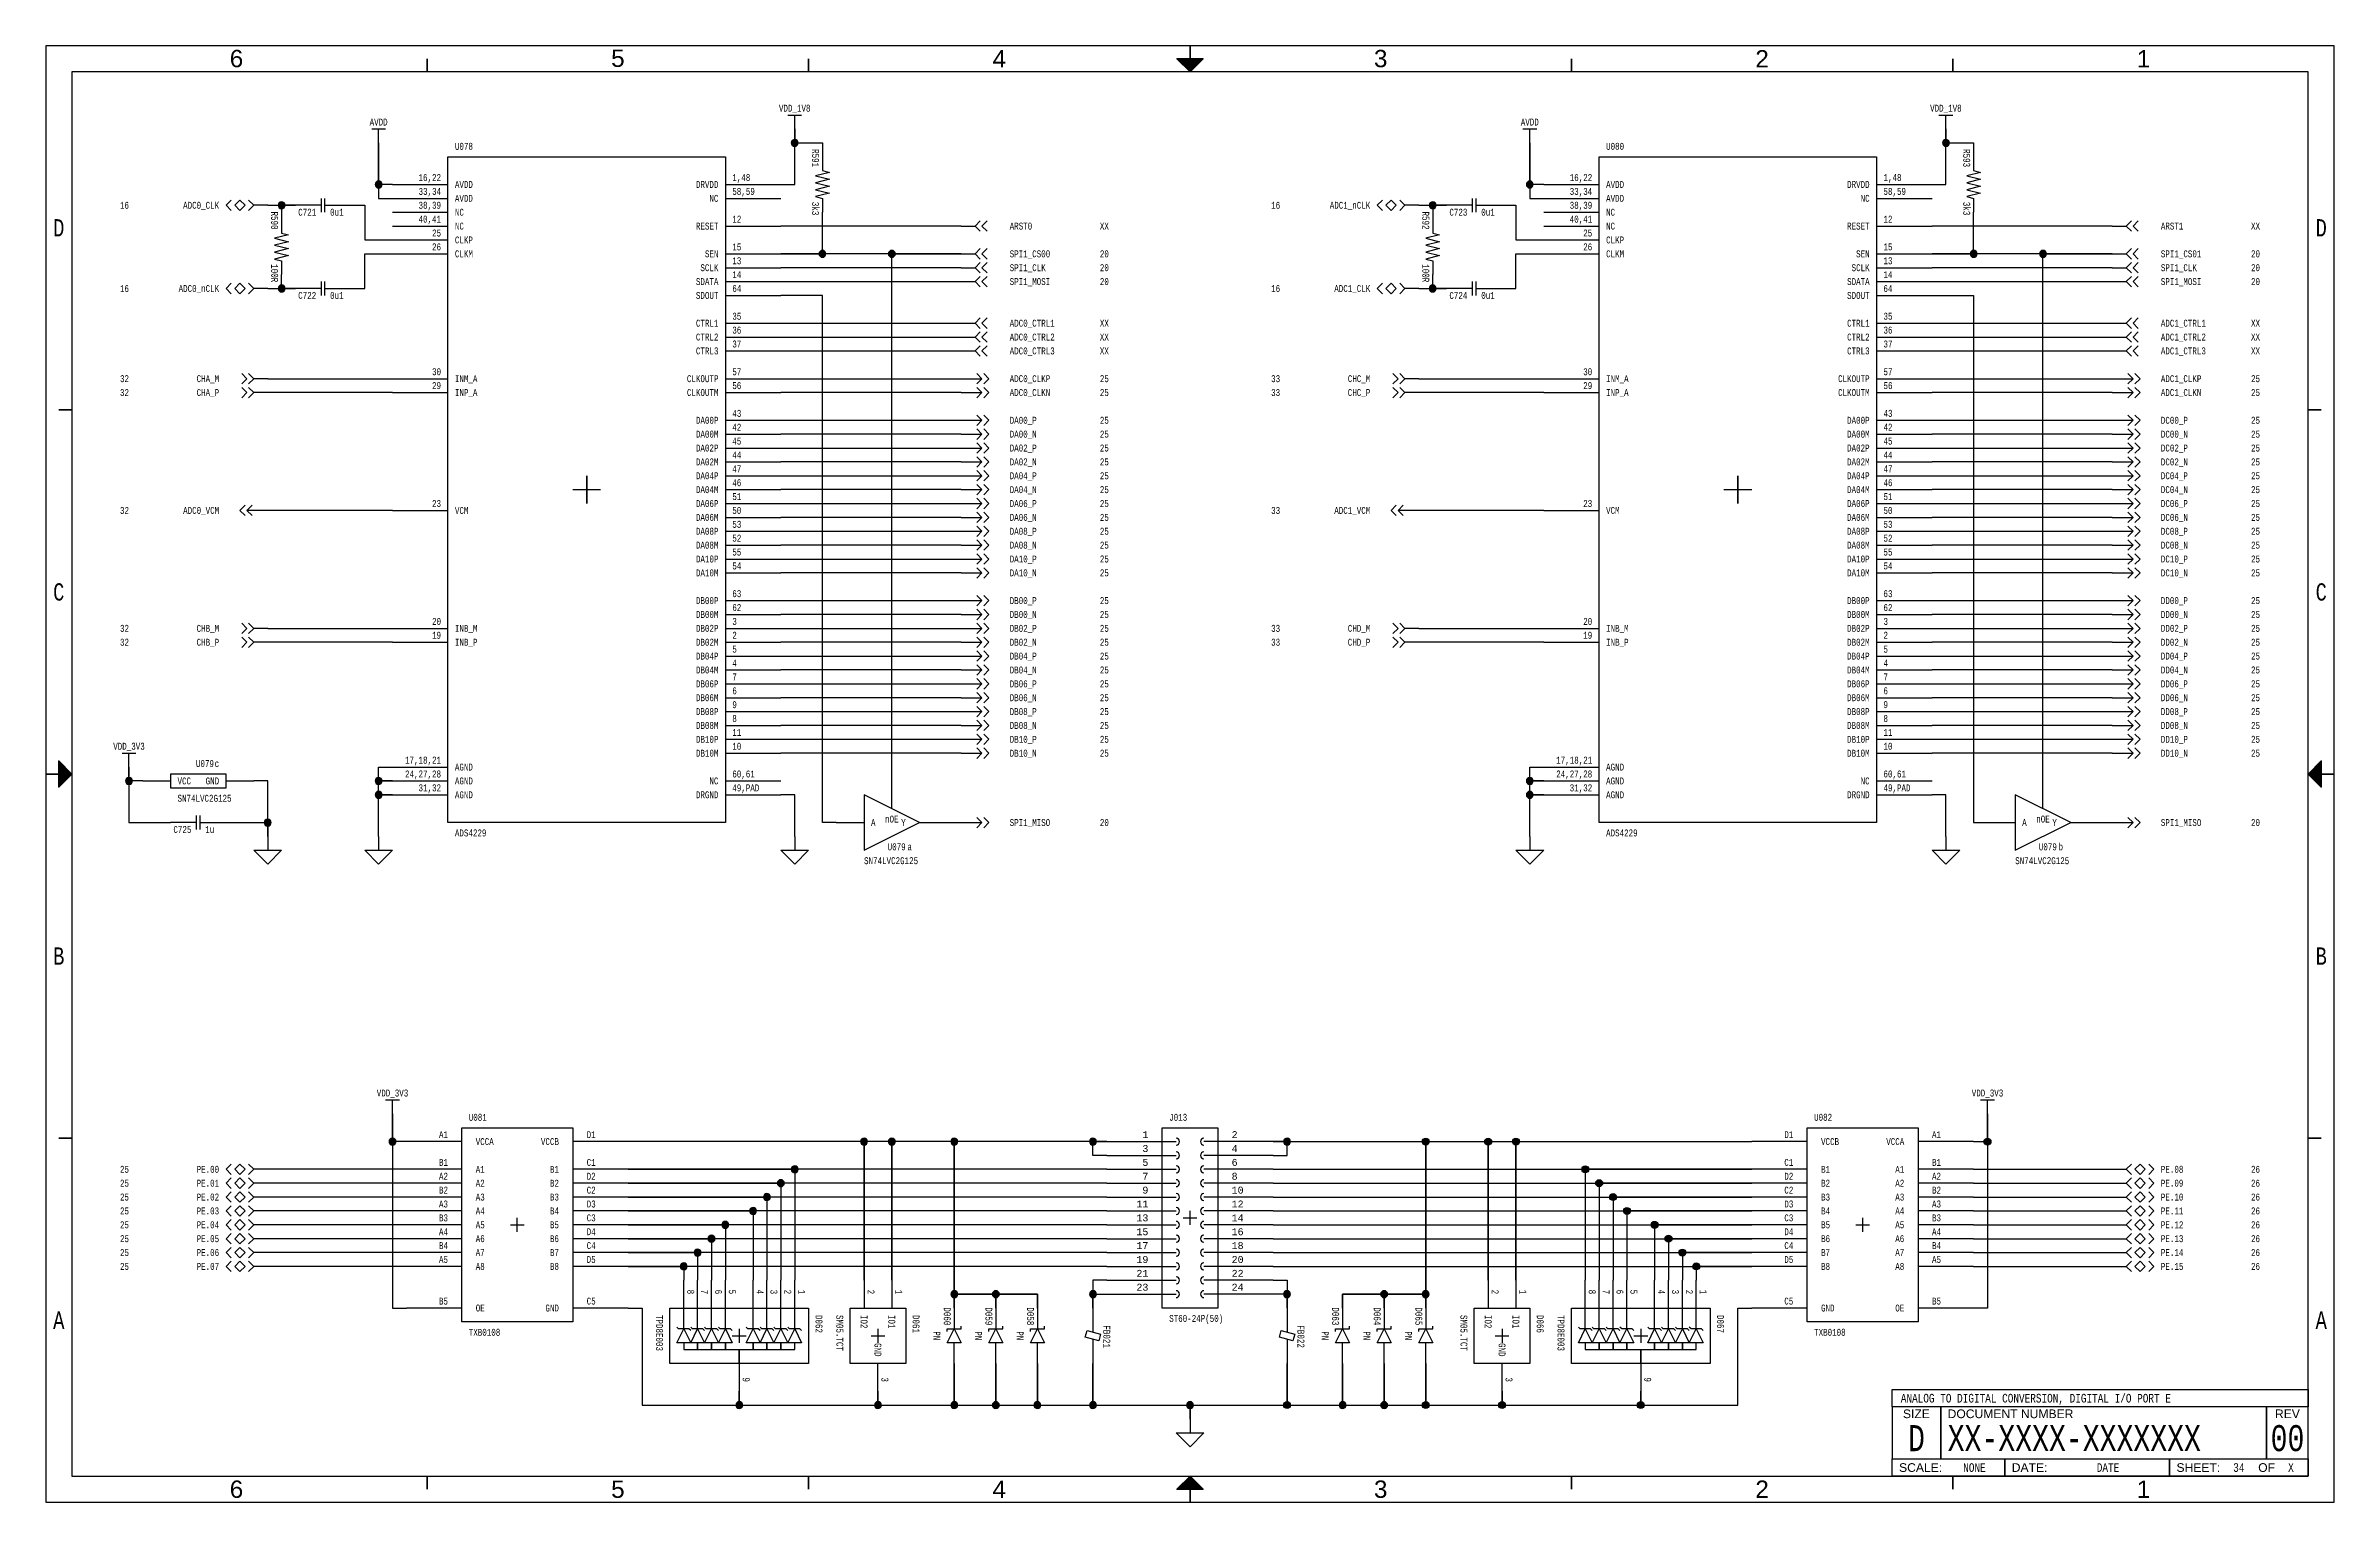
# Paper-space layout '34' of a CAD drawing. Header units: inches. Extents: x 0.2 to 16.8, y 0.2 to 10.8.
import ezdxf
from ezdxf.enums import TextEntityAlignment as Align

# ---------------------------------------------------------------- set-up
doc = ezdxf.new("R2010")
doc.units = ezdxf.units.IN
doc.header["$MEASUREMENT"] = 0
for name, color, linetype in [('BORDER', 13, 'Continuous'), ('COMPONENT', 14, 'Continuous'), ('SIGNAL', 84, 'Continuous'), ('TEXT', 252, 'Continuous')]:
    doc.layers.add(name, color=color, linetype=linetype)
doc.styles.add('Monotxt', font='monotxt.shx')
doc.styles.add('Monotxt_75', font='monotxt.shx', dxfattribs={"width": 0.75})
doc.styles.get("Standard").update_dxf_attribs({"font": 'arial.ttf'})

psp = doc.layouts.new('34')

# ---------------------------------------------------------------- texts
at = {"layer": 'TEXT', "style": 'Monotxt_75', "width": 0.75}
for s, p in [('VDD_1V8', (5.65, 10.275)), ('VDD_1V8', (13.95, 10.275)), ('AVDD', (2.65, 10.175)), ('AVDD', (10.95, 10.175)), ('VDD_3V3', (0.85, 5.675)), ('VDD_3V3', (2.75, 3.175)), ('VDD_3V3', (14.25, 3.175))]:
    psp.add_text(s, height=0.05, dxfattribs=at).set_placement(p, align=Align.CENTER)
for s, p in [('16', (0.85, 9.6)), ('ADC0_CLK', (1.5, 9.6)), ('16', (9.15, 9.6)), ('ADC1_nCLK', (9.8, 9.6)), ('16', (0.85, 9)), ('ADC0_nCLK', (1.5, 9)), ('16', (9.15, 9)), ('ADC1_CLK', (9.8, 9)), ('32', (0.85, 8.35)), ('32', (0.85, 8.25)), ('CHA_M', (1.5, 8.35)), ('CHA_P', (1.5, 8.25)), ('33', (9.15, 8.35)), ('33', (9.15, 8.25)), ('CHC_M', (9.8, 8.35)), ('CHC_P', (9.8, 8.25)), ('32', (0.85, 7.4)), ('ADC0_VCM', (1.5, 7.4)), ('33', (9.15, 7.4)), ('ADC1_VCM', (9.8, 7.4)), ('32', (0.85, 6.55)), ('32', (0.85, 6.45)), ('CHB_M', (1.5, 6.55)), ('CHB_P', (1.5, 6.45)), ('33', (9.15, 6.55)), ('33', (9.15, 6.45)), ('CHD_M', (9.8, 6.55)), ('CHD_P', (9.8, 6.45)), ('25', (0.85, 2.65)), ('PE.00', (1.5, 2.65)), ('25', (0.85, 2.55)), ('25', (0.85, 2.45)), ('PE.01', (1.5, 2.55)), ('PE.02', (1.5, 2.45)), ('25', (0.85, 2.35)), ('PE.03', (1.5, 2.35)), ('25', (0.85, 2.25)), ('25', (0.85, 2.15)), ('PE.04', (1.5, 2.25)), ('PE.05', (1.5, 2.15)), ('25', (0.85, 2.05)), ('PE.06', (1.5, 2.05)), ('25', (0.85, 1.95)), ('PE.07', (1.5, 1.95))]:
    psp.add_text(s, height=0.05, dxfattribs=at).set_placement(p, align=Align.MIDDLE_RIGHT)
for s, p in [('ARST0', (7.2, 9.45)), ('XX', (7.85, 9.45)), ('ARST1', (15.5, 9.45)), ('XX', (16.15, 9.45)), ('SPI1_CS00', (7.2, 9.25)), ('20', (7.85, 9.25)), ('SPI1_CS01', (15.5, 9.25)), ('20', (16.15, 9.25)), ('SPI1_CLK', (7.2, 9.15)), ('SPI1_MOSI', (7.2, 9.05)), ('20', (7.85, 9.15)), ('20', (7.85, 9.05)), ('SPI1_CLK', (15.5, 9.15)), ('SPI1_MOSI', (15.5, 9.05)), ('20', (16.15, 9.15)), ('20', (16.15, 9.05)), ('ADC0_CTRL1', (7.2, 8.75)), ('XX', (7.85, 8.75)), ('ADC1_CTRL1', (15.5, 8.75)), ('XX', (16.15, 8.75)), ('ADC0_CTRL2', (7.2, 8.65)), ('XX', (7.85, 8.65)), ('ADC1_CTRL2', (15.5, 8.65)), ('XX', (16.15, 8.65)), ('ADC0_CTRL3', (7.2, 8.55)), ('XX', (7.85, 8.55)), ('ADC1_CTRL3', (15.5, 8.55)), ('XX', (16.15, 8.55)), ('ADC0_CLKP', (7.2, 8.35)), ('ADC0_CLKN', (7.2, 8.25)), ('25', (7.85, 8.35)), ('25', (7.85, 8.25)), ('ADC1_CLKP', (15.5, 8.35)), ('ADC1_CLKN', (15.5, 8.25)), ('25', (16.15, 8.35)), ('25', (16.15, 8.25)), ('DA00_P', (7.2, 8.05)), ('DA00_N', (7.2, 7.95)), ('25', (7.85, 8.05)), ('25', (7.85, 7.95)), ('DC00_P', (15.5, 8.05)), ('DC00_N', (15.5, 7.95)), ('25', (16.15, 8.05)), ('25', (16.15, 7.95)), ('DA02_P', (7.2, 7.85)), ('DA02_N', (7.2, 7.75)), ('25', (7.85, 7.85)), ('25', (7.85, 7.75)), ('DC02_P', (15.5, 7.85)), ('DC02_N', (15.5, 7.75)), ('25', (16.15, 7.85)), ('25', (16.15, 7.75)), ('DA04_P', (7.2, 7.65)), ('25', (7.85, 7.65)), ('DC04_P', (15.5, 7.65)), ('25', (16.15, 7.65)), ('DA04_N', (7.2, 7.55)), ('DA06_P', (7.2, 7.45)), ('25', (7.85, 7.55)), ('25', (7.85, 7.45)), ('DC04_N', (15.5, 7.55)), ('DC06_P', (15.5, 7.45)), ('25', (16.15, 7.55)), ('25', (16.15, 7.45)), ('DA06_N', (7.2, 7.35)), ('DA08_P', (7.2, 7.25)), ('25', (7.85, 7.35)), ('25', (7.85, 7.25)), ('DC06_N', (15.5, 7.35)), ('DC08_P', (15.5, 7.25)), ('25', (16.15, 7.35)), ('25', (16.15, 7.25)), ('DA08_N', (7.2, 7.15)), ('25', (7.85, 7.15)), ('DC08_N', (15.5, 7.15)), ('25', (16.15, 7.15)), ('DA10_P', (7.2, 7.05)), ('DA10_N', (7.2, 6.95)), ('25', (7.85, 7.05)), ('25', (7.85, 6.95)), ('DC10_P', (15.5, 7.05)), ('DC10_N', (15.5, 6.95)), ('25', (16.15, 7.05)), ('25', (16.15, 6.95)), ('DB00_P', (7.2, 6.75)), ('25', (7.85, 6.75)), ('DD00_P', (15.5, 6.75)), ('25', (16.15, 6.75)), ('DB00_N', (7.2, 6.65)), ('25', (7.85, 6.65)), ('DD00_N', (15.5, 6.65)), ('25', (16.15, 6.65)), ('DB02_P', (7.2, 6.55)), ('DB02_N', (7.2, 6.45)), ('25', (7.85, 6.55)), ('25', (7.85, 6.45)), ('DD02_P', (15.5, 6.55)), ('DD02_N', (15.5, 6.45)), ('25', (16.15, 6.55)), ('25', (16.15, 6.45)), ('DB04_P', (7.2, 6.35)), ('DB04_N', (7.2, 6.25)), ('25', (7.85, 6.35)), ('25', (7.85, 6.25)), ('DD04_P', (15.5, 6.35)), ('DD04_N', (15.5, 6.25)), ('25', (16.15, 6.35)), ('25', (16.15, 6.25)), ('DB06_P', (7.2, 6.15)), ('25', (7.85, 6.15)), ('DD06_P', (15.5, 6.15)), ('25', (16.15, 6.15)), ('DB06_N', (7.2, 6.05)), ('DB08_P', (7.2, 5.95)), ('25', (7.85, 6.05)), ('25', (7.85, 5.95)), ('DD06_N', (15.5, 6.05)), ('DD08_P', (15.5, 5.95)), ('25', (16.15, 6.05)), ('25', (16.15, 5.95)), ('DB08_N', (7.2, 5.85)), ('DB10_P', (7.2, 5.75)), ('25', (7.85, 5.85)), ('25', (7.85, 5.75)), ('DD08_N', (15.5, 5.85)), ('DD10_P', (15.5, 5.75)), ('25', (16.15, 5.85)), ('25', (16.15, 5.75)), ('DB10_N', (7.2, 5.65)), ('25', (7.85, 5.65)), ('DD10_N', (15.5, 5.65)), ('25', (16.15, 5.65)), ('SPI1_MISO', (7.2, 5.15)), ('20', (7.85, 5.15)), ('SPI1_MISO', (15.5, 5.15)), ('20', (16.15, 5.15)), ('PE.08', (15.5, 2.65)), ('26', (16.15, 2.65)), ('PE.09', (15.5, 2.55)), ('PE.10', (15.5, 2.45)), ('26', (16.15, 2.55)), ('26', (16.15, 2.45)), ('PE.11', (15.5, 2.35)), ('26', (16.15, 2.35)), ('PE.12', (15.5, 2.25)), ('PE.13', (15.5, 2.15)), ('26', (16.15, 2.25)), ('26', (16.15, 2.15)), ('PE.14', (15.5, 2.05)), ('26', (16.15, 2.05)), ('PE.15', (15.5, 1.95)), ('26', (16.15, 1.95))]:
    psp.add_text(s, height=0.05, dxfattribs=at).set_placement(p, align=Align.MIDDLE_LEFT)

# ---------------------------------------------------------------- blocks, each defined once
blk = doc.blocks.new('ANSI B Frame')
at = {"layer": 'BORDER', "lineweight": 35}
h = blk.add_hatch(color=256, dxfattribs=at)
h.dxf.hatch_style = 1
h.paths.add_polyline_path([(8.59375, 10.65625), (8.5, 10.65625), (8.5, 10.5625)])
h.paths.add_polyline_path([(8.5, 10.5625), (8.5, 10.65625), (8.40625, 10.65625)])
h = blk.add_hatch(color=256, dxfattribs=at)
h.dxf.hatch_style = 1
h.paths.add_polyline_path([(0.34375, 5.59375), (0.34375, 5.5), (0.4375, 5.5)])
h.paths.add_polyline_path([(0.4375, 5.5), (0.34375, 5.5), (0.34375, 5.40625)])
h = blk.add_hatch(color=256, dxfattribs=at)
h.dxf.hatch_style = 1
h.paths.add_polyline_path([(16.65625, 5.59375), (16.65625, 5.5), (16.5625, 5.5)])
h.paths.add_polyline_path([(16.5625, 5.5), (16.65625, 5.5), (16.65625, 5.40625)])
h = blk.add_hatch(color=256, dxfattribs=at)
h.dxf.hatch_style = 1
h.paths.add_polyline_path([(8.59375, 0.34375), (8.5, 0.34375), (8.5, 0.4375)])
h.paths.add_polyline_path([(8.5, 0.4375), (8.5, 0.34375), (8.40625, 0.34375)])
at = {"layer": 'BORDER'}
for points in [[(0.25, 0.25), (16.75, 0.25), (16.75, 10.75), (0.25, 10.75)], [(0.4375, 0.4375), (16.5625, 0.4375), (16.5625, 10.5625), (0.4375, 10.5625)], [(13.5625, 1.0625), (16.5625, 1.0625), (16.5625, 0.9375), (13.5625, 0.9375)], [(13.5625, 0.9375), (13.5625, 0.5625), (13.9125, 0.5625), (13.9125, 0.9375), (13.9125, 0.5625), (16.2625, 0.5625), (16.2625, 0.9375), (16.2625, 0.5625), (16.5625, 0.5625), (16.5625, 0.9375)], [(16.5625, 0.4375), (15.5625, 0.4375), (15.5625, 0.5625), (15.5625, 0.4375), (14.375, 0.4375), (14.375, 0.5625), (14.375, 0.4375), (13.5625, 0.4375), (13.5625, 0.5625), (16.5625, 0.5625)]]:
    blk.add_lwpolyline(points, close=True, dxfattribs=at)
at = {"layer": 'BORDER', "lineweight": 35}
for points in [[(8.5, 10.5625), (8.5, 10.75)], [(3, 10.65625), (3, 10.5625)], [(5.75, 10.65625), (5.75, 10.5625)], [(11.25, 10.65625), (11.25, 10.5625)], [(14, 10.65625), (14, 10.5625)], [(0.34375, 8.125), (0.4375, 8.125)], [(16.65625, 8.125), (16.5625, 8.125)], [(0.4375, 5.5), (0.25, 5.5)], [(16.5625, 5.5), (16.75, 5.5)], [(0.34375, 2.875), (0.4375, 2.875)], [(16.65625, 2.875), (16.5625, 2.875)], [(3, 0.34375), (3, 0.4375)], [(5.75, 0.34375), (5.75, 0.4375)], [(8.5, 0.4375), (8.5, 0.25)], [(11.25, 0.34375), (11.25, 0.4375)], [(14, 0.34375), (14, 0.4375)]]:
    blk.add_lwpolyline(points, dxfattribs=at)
for points in [[(8.5, 10.5625), (8.59375, 10.65625), (8.40625, 10.65625)], [(0.4375, 5.5), (0.34375, 5.59375), (0.34375, 5.40625)], [(16.5625, 5.5), (16.65625, 5.59375), (16.65625, 5.40625)], [(8.5, 0.4375), (8.59375, 0.34375), (8.40625, 0.34375)]]:
    blk.add_lwpolyline(points, close=True, dxfattribs=at)
at = {"layer": 'BORDER', "style": 'Monotxt_75', "width": 0.75}
for s, p in [('D', (0.34375, 9.4375)), ('D', (16.65625, 9.4375)), ('C', (0.34375, 6.8125)), ('C', (16.65625, 6.8125)), ('B', (0.34375, 4.1875)), ('B', (16.65625, 4.1875)), ('A', (0.34375, 1.5625)), ('A', (16.65625, 1.5625))]:
    blk.add_text(s, height=0.125, dxfattribs=at).set_placement(p, align=Align.MIDDLE_CENTER)
at = {"layer": 'BORDER'}
for s, p in [('SIZE', (13.7375, 0.8875)), ('REV', (16.4125, 0.8875)), ('OF', (16.2625, 0.5))]:
    blk.add_text(s, height=0.0625, dxfattribs=at).set_placement(p, align=Align.MIDDLE_CENTER)
for s, p in [('DOCUMENT NUMBER', (13.9625, 0.8875)), ('SCALE:', (13.6125, 0.5)), ('DATE:', (14.425, 0.5)), ('SHEET:', (15.6125, 0.5))]:
    blk.add_text(s, height=0.0625, dxfattribs=at).set_placement(p, align=Align.MIDDLE_LEFT)
at = {"layer": 'BORDER', "flags": 8}
for tag, p in [('ZN6', (1.625, 10.65787)), ('ZN5', (4.375, 10.66009)), ('ZN4', (7.125, 10.65625)), ('ZN3', (9.875, 10.65796)), ('ZN2', (12.625, 10.65574)), ('ZN1', (15.375, 10.65574)), ('ZN6', (1.625, 0.34375)), ('ZN5', (4.375, 0.34375)), ('ZN4', (7.125, 0.34375)), ('ZN3', (9.875, 0.34375)), ('ZN2', (12.625, 0.34375)), ('ZN1', (15.375, 0.34375))]:
    blk.add_attdef(tag, text='', height=0.125, dxfattribs=at).set_placement(p, align=Align.MIDDLE_CENTER)
at = {"layer": 'TEXT', "style": 'Monotxt_75', "width": 0.75, "flags": 8}
for tag, height, p in [('DESRP', 0.0625, (13.625, 1)), ('DWG_NO', 0.1875, (13.9625, 0.7125))]:
    blk.add_attdef(tag, text='', height=height, dxfattribs=at).set_placement(p, align=Align.MIDDLE_LEFT)
for tag, height, p in [('SHTSZ', 0.1875, (13.7375, 0.7125)), ('REV', 0.1875, (16.4125, 0.7125)), ('SCALE', 0.0625, (14.15625, 0.5)), ('REVDATE', 0.0625, (15.11875, 0.5)), ('CURRSHT', 0.0625, (16.0625, 0.5)), ('LASTSHT', 0.0625, (16.4375, 0.5))]:
    blk.add_attdef(tag, text='', height=height, dxfattribs=at).set_placement(p, align=Align.MIDDLE_CENTER)
blk = doc.blocks.new('CONNECT')
blk.add_hatch(color=256).paths.add_polyline_path([(0.0125, 0, 1), (-0.0125, 0, 1)])
blk.add_circle((0, 0), 0.0125)
blk = doc.blocks.new('FLOAT_GND')
blk.add_lwpolyline([(0, 0), (0, -0.05)])
blk.add_lwpolyline([(-0.05, -0.05), (0.05, -0.05), (0, -0.1)], close=True)
blk = doc.blocks.new('SUPPLY_BUS')
for points in [[(0, 0), (0.05, 0)], [(0.05, 0.025), (0.05, -0.025)]]:
    blk.add_lwpolyline(points)
blk = doc.blocks.new('BIDIR_CONN')
for points in [[(0, 0), (0.05, 0)], [(0.06875, 0.01875), (0.05, 0), (0.06875, -0.01875)], [(0.13125, 0.01875), (0.15, 0), (0.13125, -0.01875)]]:
    blk.add_lwpolyline(points)
blk.add_lwpolyline([(0.1, 0.01875), (0.08125, 0), (0.1, -0.01875), (0.11875, 0)], close=True)
blk = doc.blocks.new('TO_CONN')
for points in [[(0, 0), (0.075, 0)], [(0.05625, 0.01875), (0.075, 0), (0.05625, -0.01875)], [(0.08125, 0.01875), (0.1, 0), (0.08125, -0.01875)]]:
    blk.add_lwpolyline(points)
blk = doc.blocks.new('FROM_CONN')
for points in [[(0, 0), (0.05, 0)], [(0.06875, 0.01875), (0.05, 0), (0.06875, -0.01875)], [(0.09375, 0.01875), (0.075, 0), (0.09375, -0.01875)]]:
    blk.add_lwpolyline(points)
blk = doc.blocks.new('CAP')
for points in [[(0, 0.0125), (0, 0.2)], [(-0.05, 0.0125), (0.05, 0.0125)], [(-0.05, -0.0125), (0.05, -0.0125)], [(0, -0.0125), (0, -0.2)]]:
    blk.add_lwpolyline(points)
at = {"layer": 'TEXT', "style": 'Monotxt_75', "width": 0.75, "flags": 8}
blk.add_attdef('REFID', text='', height=0.05, rotation=270, dxfattribs=at).set_placement((-0.025, 0.05), align=Align.TOP_RIGHT)
blk.add_attdef('VALUE', text='', height=0.05, rotation=270, dxfattribs=at).set_placement((-0.025, -0.05), align=Align.TOP_LEFT)
blk = doc.blocks.new('RES')
blk.add_lwpolyline([(-0.2, 0), (-0.1, 0), (-0.0875, 0.05), (-0.0625, -0.05), (-0.0375, 0.05), (-0.0125, -0.05), (0.0125, 0.05), (0.0375, -0.05), (0.0625, 0.05), (0.0875, -0.05), (0.1, 0), (0.2, 0)])
at = {"layer": 'TEXT', "style": 'Monotxt_75', "width": 0.75, "flags": 8}
blk.add_attdef('REFID', text='', height=0.05, dxfattribs=at).set_placement((-0.125, -0.025), align=Align.TOP_RIGHT)
blk.add_attdef('VALUE', text='', height=0.05, dxfattribs=at).set_placement((0.125, -0.025), align=Align.TOP_LEFT)
blk = doc.blocks.new('TPD8E003')
for points in [[(-0.1, 0.25), (0.1, 0.25), (0.1, -0.25), (-0.1, -0.25)], [(-0.025, 0.2), (0.025, 0.225), (0.025, 0.175)], [(-0.025, 0.15), (0.025, 0.175), (0.025, 0.125)], [(-0.025, 0.1), (0.025, 0.125), (0.025, 0.075)], [(-0.025, 0.05), (0.025, 0.075), (0.025, 0.025)], [(-0.025, -0.05), (0.025, -0.025), (0.025, -0.075)], [(-0.025, -0.1), (0.025, -0.075), (0.025, -0.125)], [(-0.025, -0.15), (0.025, -0.125), (0.025, -0.175)], [(-0.025, -0.2), (0.025, -0.175), (0.025, -0.225)]]:
    blk.add_lwpolyline(points, close=True)
for points in [[(-0.025, 0.2), (-0.2, 0.2)], [(-0.01875, 0.225), (-0.025, 0.21875), (-0.025, 0.18125), (-0.03125, 0.175)], [(-0.01875, 0.175), (-0.025, 0.16875), (-0.025, 0.13125), (-0.03125, 0.125)], [(0.025, -0.2), (0.05, -0.2), (0.05, -0.15), (0.025, -0.15), (0.05, -0.15), (0.05, -0.1), (0.025, -0.1), (0.05, -0.1), (0.05, -0.05), (0.025, -0.05), (0.05, -0.05), (0.05, 0), (0.1, 0), (0.05, 0), (0.05, 0.05), (0.025, 0.05), (0.05, 0.05), (0.05, 0.1), (0.025, 0.1), (0.05, 0.1), (0.05, 0.15), (0.025, 0.15), (0.05, 0.15), (0.05, 0.2), (0.025, 0.2)], [(-0.025, 0.15), (-0.2, 0.15)], [(-0.025, 0.1), (-0.2, 0.1)], [(-0.01875, 0.125), (-0.025, 0.11875), (-0.025, 0.08125), (-0.03125, 0.075)], [(-0.025, 0.05), (-0.2, 0.05)], [(-0.01875, 0.075), (-0.025, 0.06875), (-0.025, 0.03125), (-0.03125, 0.025)], [(-0.025, -0.05), (-0.2, -0.05)], [(-0.01875, -0.025), (-0.025, -0.03125), (-0.025, -0.06875), (-0.03125, -0.075)], [(-0.01875, -0.075), (-0.025, -0.08125), (-0.025, -0.11875), (-0.03125, -0.125)], [(0.1, 0), (0.2, 0)], [(-0.025, -0.1), (-0.2, -0.1)], [(-0.025, -0.15), (-0.2, -0.15)], [(-0.01875, -0.125), (-0.025, -0.13125), (-0.025, -0.16875), (-0.03125, -0.175)], [(-0.025, -0.2), (-0.2, -0.2)], [(-0.01875, -0.175), (-0.025, -0.18125), (-0.025, -0.21875), (-0.03125, -0.225)]]:
    blk.add_lwpolyline(points)
at = {"color": 7}
for points in [[(-0.025, 0), (0, 0), (0, 0.025)], [(0, -0.025), (0, 0), (0.025, 0)]]:
    blk.add_lwpolyline(points, dxfattribs=at)
at = {"layer": 'TEXT', "style": 'Monotxt_75', "width": 0.75}
for s, p in [('2', (-0.15, 0.1625)), ('1', (-0.15, 0.2125)), ('4', (-0.15, 0.0625)), ('3', (-0.15, 0.1125)), ('5', (-0.15, -0.0375)), ('6', (-0.15, -0.0875)), ('8', (-0.15, -0.1875)), ('7', (-0.15, -0.1375))]:
    blk.add_text(s, height=0.025, dxfattribs=at).set_placement(p, align=Align.RIGHT)
blk.add_text('9', height=0.025, dxfattribs=at).set_placement((0.15, 0.0125))
blk.add_text('TPD8E003', height=0.025, dxfattribs=at).set_placement((-0.075, -0.275), align=Align.TOP_LEFT)
at = {"layer": 'TEXT', "style": 'Monotxt_75', "width": 0.75, "flags": 8}
blk.add_attdef('REF', (-0.075, 0.275), '', height=0.025, dxfattribs=at)
blk = doc.blocks.new('FeBead')
for points in [[(-0.2, 0), (-0.026, 0)], [(0.026, 0), (0.2, 0)]]:
    blk.add_lwpolyline(points)
blk.add_lwpolyline([(-0.037, -0.042), (-0.011, 0.055), (0.037, 0.042), (0.011, -0.055)], close=True)
at = {"layer": 'TEXT', "style": 'Monotxt_75', "width": 0.75, "flags": 8}
blk.add_attdef('REFID', (-0.075, 0.075), '', height=0.05, dxfattribs=at)
blk = doc.blocks.new('SM05.TCT')
blk.add_lwpolyline([(-0.1, 0.1), (0.1, 0.1), (0.1, -0.1), (-0.1, -0.1)], close=True)
for points in [[(-0.2, 0.05), (-0.1, 0.05)], [(0.2, 0), (0.1, 0)], [(-0.2, -0.05), (-0.1, -0.05)]]:
    blk.add_lwpolyline(points)
at = {"color": 7}
for points in [[(-0.025, 0), (0, 0), (0, 0.025)], [(0, -0.025), (0, 0), (0.025, 0)]]:
    blk.add_lwpolyline(points, dxfattribs=at)
at = {"layer": 'TEXT', "style": 'Monotxt_75', "width": 0.75}
for s, p in [('1', (-0.15, 0.0625)), ('2', (-0.15, -0.0375))]:
    blk.add_text(s, height=0.025, dxfattribs=at).set_placement(p, align=Align.RIGHT)
for s, p in [('IO1', (-0.075, 0.05)), ('IO2', (-0.075, -0.05))]:
    blk.add_text(s, height=0.025, dxfattribs=at).set_placement(p, align=Align.MIDDLE_LEFT)
blk.add_text('GND', height=0.025, dxfattribs=at).set_placement((0.075, 0), align=Align.MIDDLE_RIGHT)
blk.add_text('3', height=0.025, dxfattribs=at).set_placement((0.15, 0.0125))
blk.add_text('SM05.TCT', height=0.025, dxfattribs=at).set_placement((-0.075, -0.125), align=Align.TOP_LEFT)
at = {"layer": 'TEXT', "style": 'Monotxt_75', "width": 0.75, "flags": 8}
blk.add_attdef('REF', (-0.075, 0.125), '', height=0.025, dxfattribs=at)
blk = doc.blocks.new('TXB0108')
blk.add_lwpolyline([(-0.2, 0.35), (0.2, 0.35), (0.2, -0.35), (-0.2, -0.35)], close=True)
for points in [[(-0.2, 0.3), (-0.4, 0.3)], [(0.4, 0.3), (0.2, 0.3)], [(-0.2, 0.2), (-0.4, 0.2)], [(0.4, 0.2), (0.2, 0.2)], [(-0.2, 0.15), (-0.4, 0.15)], [(-0.2, 0.1), (-0.4, 0.1)], [(0.4, 0.15), (0.2, 0.15)], [(0.4, 0.1), (0.2, 0.1)], [(-0.2, 0.05), (-0.4, 0.05)], [(0.4, 0.05), (0.2, 0.05)], [(-0.2, 0), (-0.4, 0)], [(-0.2, -0.05), (-0.4, -0.05)], [(0.4, 0), (0.2, 0)], [(0.4, -0.05), (0.2, -0.05)], [(-0.2, -0.1), (-0.4, -0.1)], [(-0.2, -0.15), (-0.4, -0.15)], [(0.4, -0.1), (0.2, -0.1)], [(0.4, -0.15), (0.2, -0.15)], [(-0.2, -0.3), (-0.4, -0.3)], [(0.4, -0.3), (0.2, -0.3)]]:
    blk.add_lwpolyline(points)
at = {"color": 7}
for points in [[(-0.025, 0), (0, 0), (0, 0.025)], [(0, -0.025), (0, 0), (0.025, 0)]]:
    blk.add_lwpolyline(points, dxfattribs=at)
at = {"layer": 'TEXT', "style": 'Monotxt_75', "width": 0.75}
for s, p in [('A1', (-0.25, 0.3125)), ('A2', (-0.25, 0.1625)), ('B1', (-0.25, 0.2125)), ('A3', (-0.25, 0.0625)), ('B2', (-0.25, 0.1125)), ('B3', (-0.25, 0.0125)), ('A4', (-0.25, -0.0375)), ('B4', (-0.25, -0.0875)), ('A5', (-0.25, -0.1375)), ('B5', (-0.25, -0.2875))]:
    blk.add_text(s, height=0.025, dxfattribs=at).set_placement(p, align=Align.RIGHT)
for s, p in [('D1', (0.25, 0.3125)), ('C1', (0.25, 0.2125)), ('D2', (0.25, 0.1625)), ('C2', (0.25, 0.1125)), ('D3', (0.25, 0.0625)), ('C3', (0.25, 0.0125)), ('C4', (0.25, -0.0875)), ('D4', (0.25, -0.0375)), ('D5', (0.25, -0.1375)), ('C5', (0.25, -0.2875))]:
    blk.add_text(s, height=0.025, dxfattribs=at).set_placement(p)
for s, p in [('VCCA', (-0.15, 0.3)), ('A1', (-0.15, 0.2)), ('A2', (-0.15, 0.15)), ('A3', (-0.15, 0.1)), ('A4', (-0.15, 0.05)), ('A5', (-0.15, 0)), ('A6', (-0.15, -0.05)), ('A7', (-0.15, -0.1)), ('A8', (-0.15, -0.15)), ('OE', (-0.15, -0.3))]:
    blk.add_text(s, height=0.025, dxfattribs=at).set_placement(p, align=Align.MIDDLE_LEFT)
for s, p in [('VCCB', (0.15, 0.3)), ('B1', (0.15, 0.2)), ('B2', (0.15, 0.15)), ('B3', (0.15, 0.1)), ('B4', (0.15, 0.05)), ('B5', (0.15, 0)), ('B6', (0.15, -0.05)), ('B7', (0.15, -0.1)), ('B8', (0.15, -0.15)), ('GND', (0.15, -0.3))]:
    blk.add_text(s, height=0.025, dxfattribs=at).set_placement(p, align=Align.MIDDLE_RIGHT)
blk.add_text('TXB0108', height=0.025, dxfattribs=at).set_placement((-0.175, -0.375), align=Align.TOP_LEFT)
at = {"layer": 'TEXT', "style": 'Monotxt_75', "width": 0.75, "flags": 8}
blk.add_attdef('REF', (-0.175, 0.375), '', height=0.025, dxfattribs=at)
blk = doc.blocks.new('HEADER_2X12')
for points in [[(-0.6, 0.55), (-0.1, 0.55)], [(0.6, 0.55), (0.1, 0.55)], [(-0.6, 0.45), (-0.1, 0.45)], [(-0.6, 0.35), (-0.1, 0.35)], [(0.6, 0.45), (0.1, 0.45)], [(0.6, 0.35), (0.1, 0.35)], [(-0.6, 0.25), (-0.1, 0.25)], [(0.6, 0.25), (0.1, 0.25)], [(-0.6, 0.15), (-0.1, 0.15)], [(-0.6, 0.05), (-0.1, 0.05)], [(0.6, 0.15), (0.1, 0.15)], [(0.6, 0.05), (0.1, 0.05)], [(-0.6, -0.05), (-0.1, -0.05)], [(-0.6, -0.15), (-0.1, -0.15)], [(0.6, -0.05), (0.1, -0.05)], [(0.6, -0.15), (0.1, -0.15)], [(-0.6, -0.25), (-0.1, -0.25)], [(0.6, -0.25), (0.1, -0.25)], [(-0.6, -0.35), (-0.1, -0.35)], [(-0.6, -0.45), (-0.1, -0.45)], [(0.6, -0.35), (0.1, -0.35)], [(0.6, -0.45), (0.1, -0.45)], [(-0.6, -0.55), (-0.1, -0.55)], [(0.6, -0.55), (0.1, -0.55)]]:
    blk.add_lwpolyline(points)
blk.add_lwpolyline([(-0.2, 0.65), (0.2, 0.65), (0.2, -0.65), (-0.2, -0.65)], close=True)
at = {"color": 7}
for points in [[(-0.05, 0), (0, 0), (0, 0.05)], [(0, -0.05), (0, 0), (0.05, 0)]]:
    blk.add_lwpolyline(points, dxfattribs=at)
for centre, start, end in [((-0.1, 0.55), 270, 90), ((0.1, 0.55), 90, 270), ((-0.1, 0.45), 270, 90), ((-0.1, 0.35), 270, 90), ((0.1, 0.45), 90, 270), ((0.1, 0.35), 90, 270), ((-0.1, 0.25), 270, 90), ((-0.1, 0.15), 270, 90), ((0.1, 0.25), 90, 270), ((0.1, 0.15), 90, 270), ((-0.1, 0.05), 270, 90), ((0.1, 0.05), 90, 270), ((-0.1, -0.05), 270, 90), ((-0.1, -0.15), 270, 90), ((0.1, -0.05), 90, 270), ((0.1, -0.15), 90, 270), ((-0.1, -0.25), 270, 90), ((-0.1, -0.35), 270, 90), ((0.1, -0.25), 90, 270), ((0.1, -0.35), 90, 270), ((-0.1, -0.45), 270, 90), ((0.1, -0.45), 90, 270), ((-0.1, -0.55), 270, 90), ((0.1, -0.55), 90, 270)]:
    blk.add_arc(centre, 0.025, start, end)
at = {"layer": 'TEXT', "style": 'Monotxt'}
for s, p in [('3', (-0.3, 0.475)), ('1', (-0.3, 0.575)), ('5', (-0.3, 0.375)), ('7', (-0.3, 0.275)), ('9', (-0.3, 0.175)), ('11', (-0.3, 0.075)), ('13', (-0.3, -0.025)), ('15', (-0.3, -0.125)), ('17', (-0.3, -0.225)), ('19', (-0.3, -0.325)), ('21', (-0.3, -0.425)), ('23', (-0.3, -0.525))]:
    blk.add_text(s, height=0.05, dxfattribs=at).set_placement(p, align=Align.RIGHT)
for s, p in [('4', (0.3, 0.475)), ('2', (0.3, 0.575)), ('6', (0.3, 0.375)), ('8', (0.3, 0.275)), ('10', (0.3, 0.175)), ('12', (0.3, 0.075)), ('14', (0.3, -0.025)), ('16', (0.3, -0.125)), ('18', (0.3, -0.225)), ('20', (0.3, -0.325)), ('22', (0.3, -0.425)), ('24', (0.3, -0.525))]:
    blk.add_text(s, height=0.05, dxfattribs=at).set_placement(p)
at = {"layer": 'TEXT', "style": 'Monotxt_75', "width": 0.75, "flags": 8}
blk.add_attdef('REF', (-0.15, 0.7), '', height=0.05, dxfattribs=at)
blk.add_attdef('CMP', text='', height=0.05, dxfattribs=at).set_placement((-0.15, -0.7), align=Align.TOP_LEFT)
blk = doc.blocks.new('TXB0108_FLIP')
blk.add_lwpolyline([(-0.2, 0.35), (0.2, 0.35), (0.2, -0.35), (-0.2, -0.35)], close=True)
for points in [[(-0.2, 0.3), (-0.4, 0.3)], [(0.4, 0.3), (0.2, 0.3)], [(-0.2, 0.2), (-0.4, 0.2)], [(0.4, 0.2), (0.2, 0.2)], [(-0.2, 0.15), (-0.4, 0.15)], [(-0.2, 0.1), (-0.4, 0.1)], [(0.4, 0.15), (0.2, 0.15)], [(0.4, 0.1), (0.2, 0.1)], [(-0.2, 0.05), (-0.4, 0.05)], [(-0.2, 0), (-0.4, 0)], [(0.4, 0.05), (0.2, 0.05)], [(0.4, 0), (0.2, 0)], [(-0.2, -0.05), (-0.4, -0.05)], [(0.4, -0.05), (0.2, -0.05)], [(-0.2, -0.1), (-0.4, -0.1)], [(-0.2, -0.15), (-0.4, -0.15)], [(0.4, -0.1), (0.2, -0.1)], [(0.4, -0.15), (0.2, -0.15)], [(-0.2, -0.3), (-0.4, -0.3)], [(0.4, -0.3), (0.2, -0.3)]]:
    blk.add_lwpolyline(points)
at = {"color": 7}
for points in [[(-0.025, 0), (0, 0), (0, 0.025)], [(0, -0.025), (0, 0), (0.025, 0)]]:
    blk.add_lwpolyline(points, dxfattribs=at)
at = {"layer": 'TEXT', "style": 'Monotxt_75', "width": 0.75}
for s, p in [('D1', (-0.25, 0.3125)), ('C1', (-0.25, 0.2125)), ('D2', (-0.25, 0.1625)), ('C2', (-0.25, 0.1125)), ('D3', (-0.25, 0.0625)), ('C3', (-0.25, 0.0125)), ('C4', (-0.25, -0.0875)), ('D4', (-0.25, -0.0375)), ('D5', (-0.25, -0.1375)), ('C5', (-0.25, -0.2875))]:
    blk.add_text(s, height=0.025, dxfattribs=at).set_placement(p, align=Align.RIGHT)
for s, p in [('A1', (0.25, 0.3125)), ('A2', (0.25, 0.1625)), ('B1', (0.25, 0.2125)), ('A3', (0.25, 0.0625)), ('B2', (0.25, 0.1125)), ('B3', (0.25, 0.0125)), ('A4', (0.25, -0.0375)), ('B4', (0.25, -0.0875)), ('A5', (0.25, -0.1375)), ('B5', (0.25, -0.2875))]:
    blk.add_text(s, height=0.025, dxfattribs=at).set_placement(p)
for s, p in [('VCCB', (-0.15, 0.3)), ('B1', (-0.15, 0.2)), ('B2', (-0.15, 0.15)), ('B3', (-0.15, 0.1)), ('B4', (-0.15, 0.05)), ('B5', (-0.15, 0)), ('B6', (-0.15, -0.05)), ('B7', (-0.15, -0.1)), ('B8', (-0.15, -0.15)), ('GND', (-0.15, -0.3))]:
    blk.add_text(s, height=0.025, dxfattribs=at).set_placement(p, align=Align.MIDDLE_LEFT)
for s, p in [('VCCA', (0.15, 0.3)), ('A1', (0.15, 0.2)), ('A2', (0.15, 0.15)), ('A3', (0.15, 0.1)), ('A4', (0.15, 0.05)), ('A5', (0.15, 0)), ('A6', (0.15, -0.05)), ('A7', (0.15, -0.1)), ('A8', (0.15, -0.15)), ('OE', (0.15, -0.3))]:
    blk.add_text(s, height=0.025, dxfattribs=at).set_placement(p, align=Align.MIDDLE_RIGHT)
blk.add_text('TXB0108', height=0.025, dxfattribs=at).set_placement((-0.175, -0.375), align=Align.TOP_LEFT)
at = {"layer": 'TEXT', "style": 'Monotxt_75', "width": 0.75, "flags": 8}
blk.add_attdef('REF', (-0.175, 0.375), '', height=0.025, dxfattribs=at)
blk = doc.blocks.new('ADS42xx_LVDS')
blk.add_lwpolyline([(-1, 2.4), (1, 2.4), (1, -2.4), (-1, -2.4)], close=True)
for points in [[(-1.4, 2.2), (-1, 2.2)], [(1, 2.2), (1.4, 2.2)], [(-1.4, 2.1), (-1, 2.1)], [(-1.4, 2), (-1, 2)], [(1, 2.1), (1.4, 2.1)], [(-1.4, 1.9), (-1, 1.9)], [(1, 1.9), (1.4, 1.9)], [(-1.4, 1.8), (-1, 1.8)], [(-1.4, 1.7), (-1, 1.7)], [(1, 1.7), (1.4, 1.7)], [(1, 1.6), (1.4, 1.6)], [(1, 1.5), (1.4, 1.5)], [(1, 1.4), (1.4, 1.4)], [(1, 1.2), (1.4, 1.2)], [(1, 1.1), (1.4, 1.1)], [(1, 1), (1.4, 1)], [(-1.4, 0.8), (-1, 0.8)], [(-1.4, 0.7), (-1, 0.7)], [(1, 0.8), (1.4, 0.8)], [(1, 0.7), (1.4, 0.7)], [(1, 0.5), (1.4, 0.5)], [(1, 0.4), (1.4, 0.4)], [(1, 0.3), (1.4, 0.3)], [(1, 0.2), (1.4, 0.2)], [(1, 0.1), (1.4, 0.1)], [(-1.4, -0.15), (-1, -0.15)], [(1, 0), (1.4, 0)], [(1, -0.1), (1.4, -0.1)], [(1, -0.2), (1.4, -0.2)], [(1, -0.3), (1.4, -0.3)], [(1, -0.4), (1.4, -0.4)], [(1, -0.5), (1.4, -0.5)], [(1, -0.6), (1.4, -0.6)], [(1, -0.8), (1.4, -0.8)], [(1, -0.9), (1.4, -0.9)], [(-1.4, -1), (-1, -1)], [(-1.4, -1.1), (-1, -1.1)], [(1, -1), (1.4, -1)], [(1, -1.1), (1.4, -1.1)], [(1, -1.2), (1.4, -1.2)], [(1, -1.3), (1.4, -1.3)], [(1, -1.4), (1.4, -1.4)], [(1, -1.5), (1.4, -1.5)], [(1, -1.6), (1.4, -1.6)], [(1, -1.7), (1.4, -1.7)], [(1, -1.8), (1.4, -1.8)], [(1, -1.9), (1.4, -1.9)], [(-1.4, -2), (-1, -2)], [(-1.4, -2.1), (-1, -2.1)], [(1, -2.1), (1.4, -2.1)], [(-1.4, -2.2), (-1, -2.2)], [(1, -2.2), (1.4, -2.2)]]:
    blk.add_lwpolyline(points)
at = {"color": 7}
blk.add_lwpolyline([(-0.1, 0), (0, 0), (0, 0.1), (0, -0.1), (0, 0), (0.1, 0)], dxfattribs=at)
at = {"layer": 'TEXT', "style": 'Monotxt_75', "width": 0.75}
for s, p in [('33,34', (-1.05, 2.125)), ('16,22', (-1.05, 2.225)), ('38,39', (-1.05, 2.025)), ('40,41', (-1.05, 1.925)), ('25', (-1.05, 1.825)), ('26', (-1.05, 1.725)), ('30', (-1.05, 0.825)), ('29', (-1.05, 0.725)), ('23', (-1.05, -0.125)), ('20', (-1.05, -0.975)), ('19', (-1.05, -1.075)), ('17,18,21', (-1.05, -1.975)), ('24,27,28', (-1.05, -2.075)), ('31,32', (-1.05, -2.175))]:
    blk.add_text(s, height=0.05, dxfattribs=at).set_placement(p, align=Align.RIGHT)
for s, p in [('AVDD', (-0.95, 2.2)), ('AVDD', (-0.95, 2.1)), ('NC', (-0.95, 2)), ('CLKP', (-0.95, 1.8)), ('NC', (-0.95, 1.9)), ('CLKM', (-0.95, 1.7)), ('INM_A', (-0.95, 0.8)), ('INP_A', (-0.95, 0.7)), ('VCM', (-0.95, -0.15)), ('INB_M', (-0.95, -1)), ('INB_P', (-0.95, -1.1)), ('AGND', (-0.95, -2)), ('AGND', (-0.95, -2.1)), ('AGND', (-0.95, -2.2))]:
    blk.add_text(s, height=0.05, dxfattribs=at).set_placement(p, align=Align.MIDDLE_LEFT)
for s, p in [('DRVDD', (0.95, 2.2)), ('NC', (0.95, 2.1)), ('RESET', (0.95, 1.9)), ('SEN', (0.95, 1.7)), ('SDATA', (0.95, 1.5)), ('SCLK', (0.95, 1.6)), ('SDOUT', (0.95, 1.4)), ('CTRL1', (0.95, 1.2)), ('CTRL2', (0.95, 1.1)), ('CTRL3', (0.95, 1)), ('CLKOUTP', (0.95, 0.8)), ('CLKOUTM', (0.95, 0.7)), ('DA00P', (0.95, 0.5)), ('DA00M', (0.95, 0.4)), ('DA02P', (0.95, 0.3)), ('DA02M', (0.95, 0.2)), ('DA04P', (0.95, 0.1)), ('DA04M', (0.95, 0)), ('DA06P', (0.95, -0.1)), ('DA06M', (0.95, -0.2)), ('DA08P', (0.95, -0.3)), ('DA08M', (0.95, -0.4)), ('DA10P', (0.95, -0.5)), ('DA10M', (0.95, -0.6)), ('DB00P', (0.95, -0.8)), ('DB00M', (0.95, -0.9)), ('DB02P', (0.95, -1)), ('DB02M', (0.95, -1.1)), ('DB04P', (0.95, -1.2)), ('DB04M', (0.95, -1.3)), ('DB06P', (0.95, -1.4)), ('DB06M', (0.95, -1.5)), ('DB08P', (0.95, -1.6)), ('DB08M', (0.95, -1.7)), ('DB10P', (0.95, -1.8)), ('DB10M', (0.95, -1.9)), ('NC', (0.95, -2.1)), ('DRGND', (0.95, -2.2))]:
    blk.add_text(s, height=0.05, dxfattribs=at).set_placement(p, align=Align.MIDDLE_RIGHT)
for s, p in [('58,59', (1.05, 2.125)), ('1,48', (1.05, 2.225)), ('12', (1.05, 1.925)), ('15', (1.05, 1.725)), ('13', (1.05, 1.625)), ('14', (1.05, 1.525)), ('64', (1.05, 1.425)), ('35', (1.05, 1.225)), ('36', (1.05, 1.125)), ('37', (1.05, 1.025)), ('57', (1.05, 0.825)), ('56', (1.05, 0.725)), ('43', (1.05, 0.525)), ('42', (1.05, 0.425)), ('45', (1.05, 0.325)), ('44', (1.05, 0.225)), ('47', (1.05, 0.125)), ('46', (1.05, 0.025)), ('51', (1.05, -0.075)), ('50', (1.05, -0.175)), ('53', (1.05, -0.275)), ('52', (1.05, -0.375)), ('55', (1.05, -0.475)), ('54', (1.05, -0.575)), ('63', (1.05, -0.775)), ('62', (1.05, -0.875)), ('3', (1.05, -0.975)), ('5', (1.05, -1.175)), ('2', (1.05, -1.075)), ('4', (1.05, -1.275)), ('7', (1.05, -1.375)), ('6', (1.05, -1.475)), ('9', (1.05, -1.575)), ('8', (1.05, -1.675)), ('11', (1.05, -1.775)), ('10', (1.05, -1.875)), ('49,PAD', (1.05, -2.175)), ('60,61', (1.05, -2.075))]:
    blk.add_text(s, height=0.05, dxfattribs=at).set_placement(p)
at = {"layer": 'TEXT', "style": 'Monotxt_75', "width": 0.75, "flags": 8}
blk.add_attdef('REFID', (-0.95, 2.45), '', height=0.05, dxfattribs=at)
blk.add_attdef('MFGPN', text='', height=0.05, dxfattribs=at).set_placement((-0.95, -2.45), align=Align.TOP_LEFT)
blk = doc.blocks.new('74xxx125')
for points in [[(0, 0.1), (0, 0.4)], [(-0.4, 0), (-0.2, 0)], [(0.2, 0), (0.4, 0)]]:
    blk.add_lwpolyline(points)
blk.add_lwpolyline([(-0.2, 0.2), (-0.2, -0.2), (0.2, 0)], close=True)
at = {"layer": 'TEXT', "style": 'Monotxt_75', "width": 0.75}
blk.add_text('A', height=0.05, dxfattribs=at).set_placement((-0.15, 0), align=Align.MIDDLE_LEFT)
blk.add_text('nOE', height=0.05, dxfattribs=at).set_placement((0, 0.05), align=Align.TOP_CENTER)
blk.add_text('Y', height=0.05, dxfattribs=at).set_placement((0.1, 0), align=Align.MIDDLE_RIGHT)
at = {"layer": 'TEXT', "style": 'Monotxt_75', "width": 0.75, "flags": 8}
blk.add_attdef('EN', (-0.025, 0.15), '', height=0.05, rotation=90, dxfattribs=at)
for tag, p in [('IN', (-0.225, 0.025)), ('REFID', (0.1, -0.2))]:
    blk.add_attdef(tag, text='', height=0.05, dxfattribs=at).set_placement(p, align=Align.RIGHT)
for tag, p in [('OUT', (0.225, 0.025)), ('INST', (0.1125, -0.2))]:
    blk.add_attdef(tag, p, '', height=0.05, dxfattribs=at)
blk.add_attdef('MFGPN', text='', height=0.05, dxfattribs=at).set_placement((-0.2, -0.25), align=Align.TOP_LEFT)
blk = doc.blocks.new('IC_GEN_PWR')
for points in [[(-0.4, 0), (-0.2, 0)], [(0.2, 0), (0.4, 0)]]:
    blk.add_lwpolyline(points)
blk.add_lwpolyline([(-0.2, -0.05), (0.2, -0.05), (0.2, 0.05), (-0.2, 0.05)], close=True)
at = {"layer": 'TEXT', "style": 'Monotxt_75', "width": 0.75}
blk.add_text('VCC', height=0.05, dxfattribs=at).set_placement((-0.15, 0), align=Align.MIDDLE_LEFT)
blk.add_text('GND', height=0.05, dxfattribs=at).set_placement((0.15, 0), align=Align.MIDDLE_RIGHT)
at = {"layer": 'TEXT', "style": 'Monotxt_75', "width": 0.75, "flags": 8}
for tag, p in [('VCC', (-0.25, 0.025)), ('REFID', (0.1125, 0.1)), ('INST', (0.15, 0.1))]:
    blk.add_attdef(tag, text='', height=0.05, dxfattribs=at).set_placement(p, align=Align.RIGHT)
blk.add_attdef('GND', (0.25, 0.025), '', height=0.05, dxfattribs=at)
blk.add_attdef('MFGPN', text='', height=0.05, dxfattribs=at).set_placement((-0.15, -0.1), align=Align.TOP_LEFT)
blk = doc.blocks.new('D_ZENER_FLIP')
for points in [[(-0.2, 0), (-0.05, 0)], [(-0.03125, -0.05), (-0.05, -0.05), (-0.05, -0.05), (-0.05, -0.05), (-0.05, 0.05), (-0.05, 0.05), (-0.05, 0.05), (-0.06875, 0.05)], [(0.2, 0), (0.05, 0)]]:
    blk.add_lwpolyline(points)
blk.add_lwpolyline([(-0.05, 0), (0.05, 0.05), (0.05, -0.05)], close=True)
at = {"layer": 'TEXT', "style": 'Monotxt_75', "width": 0.75, "flags": 8}
blk.add_attdef('REFNO', text='', height=0.05, dxfattribs=at).set_placement((-0.075, -0.025), align=Align.TOP_RIGHT)
blk.add_attdef('MFGPN', text='', height=0.05, dxfattribs=at).set_placement((0, -0.1), align=Align.TOP_CENTER)

# ---------------------------------------------------------------- linework, layer by layer
at = {"layer": 'SIGNAL'}
for points in [[(5.55, 9.75), (5.65, 9.75), (5.65, 10.15), (5.65, 10.05), (5.85, 10.05), (5.85, 9.95)], [(13.85, 9.75), (13.95, 9.75), (13.95, 10.15), (13.95, 10.05), (14.15, 10.05), (14.15, 9.95)], [(2.75, 9.75), (2.65, 9.75), (2.65, 10.05), (2.65, 9.65), (2.75, 9.65)], [(11.05, 9.75), (10.95, 9.75), (10.95, 10.05), (10.95, 9.65), (11.05, 9.65)], [(1.85, 9.6), (2.05, 9.6), (1.95, 9.6), (1.95, 9.5)], [(2.45, 9.6), (2.55, 9.6), (2.55, 9.35), (2.75, 9.35)], [(10.15, 9.6), (10.35, 9.6), (10.25, 9.6), (10.25, 9.5)], [(10.75, 9.6), (10.85, 9.6), (10.85, 9.35), (11.05, 9.35)], [(6.35, 5.55), (6.35, 9.25), (6.85, 9.25), (5.55, 9.25), (5.85, 9.25), (5.85, 9.55)], [(6.85, 9.45), (5.55, 9.45)], [(14.65, 5.55), (14.65, 9.25), (15.15, 9.25), (13.85, 9.25), (14.15, 9.25), (14.15, 9.55)], [(15.15, 9.45), (13.85, 9.45)], [(2.45, 9), (2.55, 9), (2.55, 9.25), (2.75, 9.25)], [(10.75, 9), (10.85, 9), (10.85, 9.25), (11.05, 9.25)], [(1.85, 9), (2.05, 9), (1.95, 9), (1.95, 9.1)], [(6.85, 9.15), (5.55, 9.15)], [(10.15, 9), (10.35, 9), (10.25, 9), (10.25, 9.1)], [(15.15, 9.15), (13.85, 9.15)], [(5.55, 9.05), (6.85, 9.05)], [(5.95, 5.15), (5.85, 5.15), (5.85, 8.95), (5.55, 8.95)], [(13.85, 9.05), (15.15, 9.05)], [(13.85, 8.95), (14.15, 8.95), (14.15, 5.15), (14.25, 5.15)], [(5.55, 8.75), (6.85, 8.75)], [(13.85, 8.75), (15.15, 8.75)], [(5.55, 8.65), (6.85, 8.65)], [(13.85, 8.65), (15.15, 8.65)], [(5.55, 8.55), (6.85, 8.55)], [(13.85, 8.55), (15.15, 8.55)], [(1.85, 8.35), (2.75, 8.35)], [(2.75, 8.25), (1.85, 8.25)], [(5.55, 8.35), (6.85, 8.35)], [(6.85, 8.25), (5.55, 8.25)], [(10.15, 8.35), (11.05, 8.35)], [(11.05, 8.25), (10.15, 8.25)], [(13.85, 8.35), (15.15, 8.35)], [(15.15, 8.25), (13.85, 8.25)], [(5.55, 8.05), (6.85, 8.05)], [(6.85, 7.95), (5.55, 7.95)], [(13.85, 8.05), (15.15, 8.05)], [(15.15, 7.95), (13.85, 7.95)], [(5.55, 7.85), (6.85, 7.85)], [(13.85, 7.85), (15.15, 7.85)], [(6.85, 7.75), (5.55, 7.75)], [(5.55, 7.65), (6.85, 7.65)], [(15.15, 7.75), (13.85, 7.75)], [(13.85, 7.65), (15.15, 7.65)], [(6.85, 7.55), (5.55, 7.55)], [(5.55, 7.45), (6.85, 7.45)], [(15.15, 7.55), (13.85, 7.55)], [(13.85, 7.45), (15.15, 7.45)], [(2.75, 7.4), (1.85, 7.4)], [(6.85, 7.35), (5.55, 7.35)], [(11.05, 7.4), (10.15, 7.4)], [(15.15, 7.35), (13.85, 7.35)], [(5.55, 7.25), (6.85, 7.25)], [(6.85, 7.15), (5.55, 7.15)], [(13.85, 7.25), (15.15, 7.25)], [(15.15, 7.15), (13.85, 7.15)], [(5.55, 7.05), (6.85, 7.05)], [(6.85, 6.95), (5.55, 6.95)], [(13.85, 7.05), (15.15, 7.05)], [(15.15, 6.95), (13.85, 6.95)], [(5.55, 6.75), (6.85, 6.75)], [(6.85, 6.65), (5.55, 6.65)], [(13.85, 6.75), (15.15, 6.75)], [(15.15, 6.65), (13.85, 6.65)], [(1.85, 6.55), (2.75, 6.55)], [(2.75, 6.45), (1.85, 6.45)], [(5.55, 6.55), (6.85, 6.55)], [(6.85, 6.45), (5.55, 6.45)], [(10.15, 6.55), (11.05, 6.55)], [(11.05, 6.45), (10.15, 6.45)], [(13.85, 6.55), (15.15, 6.55)], [(15.15, 6.45), (13.85, 6.45)], [(5.55, 6.35), (6.85, 6.35)], [(13.85, 6.35), (15.15, 6.35)], [(6.85, 6.25), (5.55, 6.25)], [(5.55, 6.15), (6.85, 6.15)], [(15.15, 6.25), (13.85, 6.25)], [(13.85, 6.15), (15.15, 6.15)], [(6.85, 6.05), (5.55, 6.05)], [(5.55, 5.95), (6.85, 5.95)], [(15.15, 6.05), (13.85, 6.05)], [(13.85, 5.95), (15.15, 5.95)], [(6.85, 5.85), (5.55, 5.85)], [(15.15, 5.85), (13.85, 5.85)], [(5.55, 5.75), (6.85, 5.75)], [(6.85, 5.65), (5.55, 5.65)], [(13.85, 5.75), (15.15, 5.75)], [(15.15, 5.65), (13.85, 5.65)], [(0.95, 5.45), (0.85, 5.45), (0.85, 5.55), (0.85, 5.15), (1.15, 5.15)], [(1.55, 5.15), (1.85, 5.15), (1.85, 5.05), (1.85, 5.45), (1.75, 5.45)], [(2.65, 5.05), (2.65, 5.325), (2.675, 5.35), (2.75, 5.35), (2.65, 5.35), (2.65, 5.425), (2.675, 5.45), (2.75, 5.45), (2.65, 5.45), (2.65, 5.55), (2.75, 5.55)], [(10.95, 5.05), (10.95, 5.325), (10.975, 5.35), (11.05, 5.35), (10.95, 5.35), (10.95, 5.425), (10.975, 5.45), (11.05, 5.45), (10.95, 5.45), (10.95, 5.55), (11.05, 5.55)], [(5.65, 5.05), (5.65, 5.35), (5.55, 5.35)], [(13.95, 5.05), (13.95, 5.35), (13.85, 5.35)], [(6.75, 5.15), (6.85, 5.15)], [(15.05, 5.15), (15.15, 5.15)], [(2.85, 2.85), (2.75, 2.85), (2.75, 3.05), (2.75, 1.65), (2.85, 1.65)], [(14.15, 2.85), (14.25, 2.85), (14.25, 3.05), (14.25, 1.65), (14.15, 1.65)], [(7.9, 2.75), (7.8, 2.75), (7.8, 2.85), (7.9, 2.85), (6.8, 2.85), (6.8, 1.65), (6.8, 1.75), (7.1, 1.75), (7.1, 1.65), (7.1, 1.725), (7.125, 1.75), (7.4, 1.75), (7.4, 1.65), (7.4, 1.75), (6.825, 1.75), (6.8, 1.775), (6.8, 2.825), (6.775, 2.85), (6.35, 2.85), (6.35, 1.85), (6.35, 2.825), (6.325, 2.85), (6.15, 2.85), (6.15, 1.85), (6.15, 2.825), (6.125, 2.85), (4.45, 2.85)], [(9.1, 2.75), (9.2, 2.75), (9.2, 2.85), (9.1, 2.85), (10.2, 2.85), (10.2, 1.65), (10.2, 1.75), (9.9, 1.75), (9.9, 1.65), (9.9, 1.725), (9.875, 1.75), (9.6, 1.75), (9.6, 1.65), (9.6, 1.75), (10.175, 1.75), (10.2, 1.775), (10.2, 2.825), (10.225, 2.85), (10.65, 2.85), (10.65, 1.85), (10.65, 2.825), (10.675, 2.85), (10.85, 2.85), (10.85, 1.85), (10.85, 2.825), (10.875, 2.85), (12.55, 2.85)], [(2.85, 2.65), (1.85, 2.65)], [(7.9, 2.65), (4.45, 2.65), (5.65, 2.65), (5.65, 1.85)], [(9.1, 2.65), (12.55, 2.65), (11.35, 2.65), (11.35, 1.85)], [(14.15, 2.65), (15.15, 2.65)], [(2.85, 2.55), (1.85, 2.55)], [(7.9, 2.55), (4.45, 2.55), (5.55, 2.55), (5.55, 1.85)], [(9.1, 2.55), (12.55, 2.55), (11.45, 2.55), (11.45, 1.85)], [(14.15, 2.55), (15.15, 2.55)], [(2.85, 2.45), (1.85, 2.45)], [(2.85, 2.35), (1.85, 2.35)], [(7.9, 2.45), (4.45, 2.45), (5.45, 2.45), (5.45, 1.85)], [(7.9, 2.35), (4.45, 2.35), (5.35, 2.35), (5.35, 1.85)], [(9.1, 2.45), (12.55, 2.45), (11.55, 2.45), (11.55, 1.85)], [(9.1, 2.35), (12.55, 2.35), (11.65, 2.35), (11.65, 1.85)], [(14.15, 2.45), (15.15, 2.45)], [(14.15, 2.35), (15.15, 2.35)], [(2.85, 2.25), (1.85, 2.25)], [(2.85, 2.15), (1.85, 2.15)], [(7.9, 2.25), (4.45, 2.25), (5.15, 2.25), (5.15, 1.85)], [(7.9, 2.15), (4.45, 2.15), (5.05, 2.15), (5.05, 1.85)], [(9.1, 2.25), (12.55, 2.25), (11.85, 2.25), (11.85, 1.85)], [(9.1, 2.15), (12.55, 2.15), (11.95, 2.15), (11.95, 1.85)], [(14.15, 2.25), (15.15, 2.25)], [(14.15, 2.15), (15.15, 2.15)], [(2.85, 2.05), (1.85, 2.05)], [(7.9, 2.05), (4.45, 2.05), (4.95, 2.05), (4.95, 1.85)], [(9.1, 2.05), (12.55, 2.05), (12.05, 2.05), (12.05, 1.85)], [(14.15, 2.05), (15.15, 2.05)], [(2.85, 1.95), (1.85, 1.95)], [(7.9, 1.95), (4.45, 1.95), (4.85, 1.95), (4.85, 1.85)], [(7.9, 1.85), (7.8, 1.85), (7.8, 1.65), (7.8, 1.75), (7.9, 1.75)], [(9.1, 1.95), (12.55, 1.95), (12.15, 1.95), (12.15, 1.85)], [(9.1, 1.85), (9.2, 1.85), (9.2, 1.65), (9.2, 1.75), (9.1, 1.75)], [(14.15, 1.95), (15.15, 1.95)], [(4.45, 1.65), (4.55, 1.65), (4.55, 0.95), (5.25, 0.95), (5.25, 1.05), (5.25, 0.975), (5.275, 0.95), (6.25, 0.95), (6.25, 1.05), (6.25, 0.975), (6.275, 0.95), (6.8, 0.95), (6.8, 1.25), (6.8, 0.975), (6.825, 0.95), (7.1, 0.95), (7.1, 1.25), (7.1, 0.975), (7.125, 0.95), (7.4, 0.95), (7.4, 1.25), (7.4, 0.975), (7.425, 0.95), (7.8, 0.95), (7.8, 1.25), (7.8, 0.975), (7.825, 0.95), (8.5, 0.95), (8.5, 0.85), (8.5, 0.925), (8.525, 0.95), (9.2, 0.95), (9.2, 1.25), (9.2, 0.975), (9.225, 0.95), (9.6, 0.95), (9.6, 1.25), (9.6, 0.975), (9.625, 0.95), (9.9, 0.95), (9.9, 1.25), (9.9, 0.975), (9.925, 0.95), (10.2, 0.95), (10.2, 1.25), (10.2, 0.975), (10.225, 0.95), (10.75, 0.95), (10.75, 1.05), (10.75, 0.975), (10.775, 0.95), (11.75, 0.95), (11.75, 1.05), (11.75, 0.975), (11.775, 0.95), (12.45, 0.95), (12.45, 1.65), (12.55, 1.65)]]:
    psp.add_lwpolyline(points, dxfattribs=at)

# ---------------------------------------------------------------- block references
ref = psp.add_blockref('ANSI B Frame', (0, 0))
ref.add_attrib('SHTSZ', 'D', dxfattribs={"layer": 'TEXT', "height": 0.188, "style": 'Monotxt_75', "width": 0.75}).set_placement((13.738, 0.712), align=Align.MIDDLE_CENTER)
ref.add_attrib('DWG_NO', 'XX-XXXX-XXXXXXX', dxfattribs={"layer": 'TEXT', "height": 0.1875, "style": 'Monotxt_75', "width": 0.75}).set_placement((13.963, 0.712), align=Align.MIDDLE_LEFT)
ref.add_attrib('REV', '00', dxfattribs={"layer": 'TEXT', "height": 0.1875, "style": 'Monotxt_75', "width": 0.75}).set_placement((16.413, 0.712), align=Align.MIDDLE_CENTER)
ref.add_attrib('SCALE', 'NONE', dxfattribs={"layer": 'TEXT', "height": 0.0625, "style": 'Monotxt_75', "width": 0.75}).set_placement((14.156, 0.5), align=Align.MIDDLE_CENTER)
ref.add_attrib('REVDATE', 'DATE', dxfattribs={"layer": 'TEXT', "height": 0.0625, "style": 'Monotxt_75', "width": 0.75}).set_placement((15.119, 0.5), align=Align.MIDDLE_CENTER)
ref.add_attrib('CURRSHT', '34', dxfattribs={"layer": 'TEXT', "height": 0.0625, "style": 'Monotxt_75', "width": 0.75}).set_placement((16.062, 0.5), align=Align.MIDDLE_CENTER)
ref.add_attrib('LASTSHT', 'X', dxfattribs={"layer": 'TEXT', "height": 0.0625, "style": 'Monotxt_75', "width": 0.75}).set_placement((16.438, 0.5), align=Align.MIDDLE_CENTER)
ref.add_attrib('DESRP', 'ANALOG TO DIGITAL CONVERSION, DIGITAL I/O PORT E', dxfattribs={"layer": 'TEXT', "height": 0.0625, "style": 'Monotxt_75', "width": 0.75}).set_placement((13.625, 1), align=Align.MIDDLE_LEFT)
ref.add_attrib('ZN1', '1', dxfattribs={"layer": 'BORDER', "height": 0.125}).set_placement((15.375, 0.344), align=Align.MIDDLE_CENTER)
ref.add_attrib('ZN1', '1', dxfattribs={"layer": 'BORDER', "height": 0.125}).set_placement((15.375, 10.656), align=Align.MIDDLE_CENTER)
ref.add_attrib('ZN2', '2', dxfattribs={"layer": 'BORDER', "height": 0.125}).set_placement((12.625, 0.344), align=Align.MIDDLE_CENTER)
ref.add_attrib('ZN2', '2', dxfattribs={"layer": 'BORDER', "height": 0.125}).set_placement((12.625, 10.656), align=Align.MIDDLE_CENTER)
ref.add_attrib('ZN3', '3', dxfattribs={"layer": 'BORDER', "height": 0.125}).set_placement((9.875, 0.344), align=Align.MIDDLE_CENTER)
ref.add_attrib('ZN3', '3', dxfattribs={"layer": 'BORDER', "height": 0.125}).set_placement((9.875, 10.658), align=Align.MIDDLE_CENTER)
ref.add_attrib('ZN4', '4', dxfattribs={"layer": 'BORDER', "height": 0.125}).set_placement((7.125, 0.344), align=Align.MIDDLE_CENTER)
ref.add_attrib('ZN4', '4', dxfattribs={"layer": 'BORDER', "height": 0.125}).set_placement((7.125, 10.656), align=Align.MIDDLE_CENTER)
ref.add_attrib('ZN5', '5', dxfattribs={"layer": 'BORDER', "height": 0.125}).set_placement((4.375, 0.344), align=Align.MIDDLE_CENTER)
ref.add_attrib('ZN5', '5', dxfattribs={"layer": 'BORDER', "height": 0.125}).set_placement((4.375, 10.66), align=Align.MIDDLE_CENTER)
ref.add_attrib('ZN6', '6', dxfattribs={"layer": 'BORDER', "height": 0.125}).set_placement((1.625, 0.344), align=Align.MIDDLE_CENTER)
ref.add_attrib('ZN6', '6', dxfattribs={"layer": 'BORDER', "height": 0.125}).set_placement((1.625, 10.658), align=Align.MIDDLE_CENTER)
at = {"layer": 'COMPONENT', "yscale": 2, "zscale": 2}
for name, p, xscale, rotation in [('SUPPLY_BUS', (5.65, 10.15), 2, 90), ('SUPPLY_BUS', (13.95, 10.15), 2, 90), ('SUPPLY_BUS', (2.65, 10.05), 2, 90), ('SUPPLY_BUS', (10.95, 10.05), 2, 90), ('BIDIR_CONN', (1.85, 9.6), 2, 180), ('BIDIR_CONN', (10.15, 9.6), 2, 180), ('FROM_CONN', (6.85, 9.45), -2, 180), ('FROM_CONN', (15.15, 9.45), -2, 180), ('FROM_CONN', (6.85, 9.25), -2, 180), ('FROM_CONN', (15.15, 9.25), -2, 180), ('FROM_CONN', (6.85, 9.15), -2, 180), ('FROM_CONN', (6.85, 9.05), -2, 180), ('FROM_CONN', (15.15, 9.15), -2, 180), ('FROM_CONN', (15.15, 9.05), -2, 180), ('BIDIR_CONN', (1.85, 9), 2, 180), ('BIDIR_CONN', (10.15, 9), 2, 180), ('FROM_CONN', (6.85, 8.75), -2, 180), ('FROM_CONN', (15.15, 8.75), -2, 180), ('FROM_CONN', (6.85, 8.65), -2, 180), ('FROM_CONN', (6.85, 8.55), -2, 180), ('FROM_CONN', (15.15, 8.65), -2, 180), ('FROM_CONN', (15.15, 8.55), -2, 180), ('SUPPLY_BUS', (0.85, 5.55), 2, 90), ('SUPPLY_BUS', (2.75, 3.05), 2, 90), ('SUPPLY_BUS', (14.25, 3.05), 2, 90), ('BIDIR_CONN', (1.85, 2.65), 2, 180), ('BIDIR_CONN', (15.15, 2.65), -2, 180), ('BIDIR_CONN', (1.85, 2.55), 2, 180), ('BIDIR_CONN', (1.85, 2.45), 2, 180), ('BIDIR_CONN', (15.15, 2.55), -2, 180), ('BIDIR_CONN', (15.15, 2.45), -2, 180), ('BIDIR_CONN', (1.85, 2.35), 2, 180), ('BIDIR_CONN', (15.15, 2.35), -2, 180), ('BIDIR_CONN', (1.85, 2.25), 2, 180), ('BIDIR_CONN', (1.85, 2.15), 2, 180), ('BIDIR_CONN', (15.15, 2.25), -2, 180), ('BIDIR_CONN', (15.15, 2.15), -2, 180), ('BIDIR_CONN', (1.85, 2.05), 2, 180), ('BIDIR_CONN', (1.85, 1.95), 2, 180), ('BIDIR_CONN', (15.15, 2.05), -2, 180), ('BIDIR_CONN', (15.15, 1.95), -2, 180)]:
    psp.add_blockref(name, p, dxfattribs=dict(at, xscale=xscale, rotation=rotation))
at = {"layer": 'COMPONENT'}
ref = psp.add_blockref('ADS42xx_LVDS', (4.15, 7.55), dxfattribs=at)
ref.add_attrib('REFID', 'U078', (3.2, 10), dxfattribs={"layer": 'TEXT', "height": 0.05, "style": 'Monotxt_75', "width": 0.75})
ref.add_attrib('MFGPN', 'ADS4229', dxfattribs={"layer": 'TEXT', "height": 0.05, "style": 'Monotxt_75', "width": 0.75}).set_placement((3.2, 5.1), align=Align.TOP_LEFT)
at = {"layer": 'COMPONENT', "rotation": 270}
for name, p, values in [('RES', (5.85, 9.75), {'REFID': 'R591', 'VALUE': '3k3'}), ('RES', (14.15, 9.75), {'REFID': 'R593', 'VALUE': '3k3'}), ('RES', (1.95, 9.3), {'REFID': 'R590', 'VALUE': '100R'}), ('RES', (10.25, 9.3), {'REFID': 'R592', 'VALUE': '100R'}), ('D_ZENER_FLIP', (6.8, 1.45), {'REFNO': 'D060', 'MFGPN': 'PN'}), ('D_ZENER_FLIP', (7.1, 1.45), {'REFNO': 'D059', 'MFGPN': 'PN'}), ('D_ZENER_FLIP', (7.4, 1.45), {'REFNO': 'D058', 'MFGPN': 'PN'}), ('D_ZENER_FLIP', (9.6, 1.45), {'REFNO': 'D063', 'MFGPN': 'PN'}), ('D_ZENER_FLIP', (9.9, 1.45), {'REFNO': 'D064', 'MFGPN': 'PN'}), ('D_ZENER_FLIP', (10.2, 1.45), {'REFNO': 'D065', 'MFGPN': 'PN'}), ('FeBead', (7.8, 1.45), {'REFID': 'FB021'}), ('FeBead', (9.2, 1.45), {'REFID': 'FB022'})]:
    psp.add_blockref(name, p, dxfattribs=at).add_auto_attribs(values)
at = {"layer": 'COMPONENT'}
ref = psp.add_blockref('ADS42xx_LVDS', (12.45, 7.55), dxfattribs=at)
ref.add_attrib('REFID', 'U080', (11.5, 10), dxfattribs={"layer": 'TEXT', "height": 0.05, "style": 'Monotxt_75', "width": 0.75})
ref.add_attrib('MFGPN', 'ADS4229', dxfattribs={"layer": 'TEXT', "height": 0.05, "style": 'Monotxt_75', "width": 0.75}).set_placement((11.5, 5.1), align=Align.TOP_LEFT)
ref = psp.add_blockref('CAP', (2.25, 9.6), dxfattribs=dict(at, rotation=90))
ref.add_attrib('REFID', 'C721', dxfattribs={"layer": 'TEXT', "height": 0.05, "style": 'Monotxt_75', "width": 0.75}).set_placement((2.2, 9.575), align=Align.TOP_RIGHT)
ref.add_attrib('VALUE', '0u1', dxfattribs={"layer": 'TEXT', "height": 0.05, "style": 'Monotxt_75', "width": 0.75}).set_placement((2.3, 9.575), align=Align.TOP_LEFT)
ref = psp.add_blockref('CAP', (10.55, 9.6), dxfattribs=dict(at, rotation=90))
ref.add_attrib('REFID', 'C723', dxfattribs={"layer": 'TEXT', "height": 0.05, "style": 'Monotxt_75', "width": 0.75}).set_placement((10.5, 9.575), align=Align.TOP_RIGHT)
ref.add_attrib('VALUE', '0u1', dxfattribs={"layer": 'TEXT', "height": 0.05, "style": 'Monotxt_75', "width": 0.75}).set_placement((10.6, 9.575), align=Align.TOP_LEFT)
ref = psp.add_blockref('CAP', (2.25, 9), dxfattribs=dict(at, rotation=90))
ref.add_attrib('REFID', 'C722', dxfattribs={"layer": 'TEXT', "height": 0.05, "style": 'Monotxt_75', "width": 0.75}).set_placement((2.2, 8.975), align=Align.TOP_RIGHT)
ref.add_attrib('VALUE', '0u1', dxfattribs={"layer": 'TEXT', "height": 0.05, "style": 'Monotxt_75', "width": 0.75}).set_placement((2.3, 8.975), align=Align.TOP_LEFT)
ref = psp.add_blockref('CAP', (10.55, 9), dxfattribs=dict(at, rotation=90))
ref.add_attrib('REFID', 'C724', dxfattribs={"layer": 'TEXT', "height": 0.05, "style": 'Monotxt_75', "width": 0.75}).set_placement((10.5, 8.975), align=Align.TOP_RIGHT)
ref.add_attrib('VALUE', '0u1', dxfattribs={"layer": 'TEXT', "height": 0.05, "style": 'Monotxt_75', "width": 0.75}).set_placement((10.6, 8.975), align=Align.TOP_LEFT)
at = {"layer": 'COMPONENT', "yscale": 2, "zscale": 2}
for name, p, xscale in [('FROM_CONN', (1.85, 8.35), -2), ('FROM_CONN', (1.85, 8.25), -2), ('TO_CONN', (6.85, 8.35), 2), ('TO_CONN', (6.85, 8.25), 2), ('FROM_CONN', (10.15, 8.35), -2), ('FROM_CONN', (10.15, 8.25), -2), ('TO_CONN', (15.15, 8.35), 2), ('TO_CONN', (15.15, 8.25), 2), ('TO_CONN', (6.85, 8.05), 2), ('TO_CONN', (15.15, 8.05), 2), ('TO_CONN', (6.85, 7.95), 2), ('TO_CONN', (15.15, 7.95), 2), ('TO_CONN', (6.85, 7.85), 2), ('TO_CONN', (6.85, 7.75), 2), ('TO_CONN', (15.15, 7.85), 2), ('TO_CONN', (15.15, 7.75), 2), ('TO_CONN', (6.85, 7.65), 2), ('TO_CONN', (15.15, 7.65), 2), ('TO_CONN', (1.85, 7.4), -2), ('TO_CONN', (6.85, 7.55), 2), ('TO_CONN', (6.85, 7.45), 2), ('TO_CONN', (10.15, 7.4), -2), ('TO_CONN', (15.15, 7.55), 2), ('TO_CONN', (15.15, 7.45), 2), ('TO_CONN', (6.85, 7.35), 2), ('TO_CONN', (6.85, 7.25), 2), ('TO_CONN', (15.15, 7.35), 2), ('TO_CONN', (15.15, 7.25), 2), ('TO_CONN', (6.85, 7.15), 2), ('TO_CONN', (15.15, 7.15), 2), ('TO_CONN', (6.85, 7.05), 2), ('TO_CONN', (6.85, 6.95), 2), ('TO_CONN', (15.15, 7.05), 2), ('TO_CONN', (15.15, 6.95), 2), ('TO_CONN', (6.85, 6.75), 2), ('TO_CONN', (15.15, 6.75), 2), ('TO_CONN', (6.85, 6.65), 2), ('TO_CONN', (15.15, 6.65), 2), ('FROM_CONN', (1.85, 6.55), -2), ('FROM_CONN', (1.85, 6.45), -2), ('TO_CONN', (6.85, 6.55), 2), ('TO_CONN', (6.85, 6.45), 2), ('FROM_CONN', (10.15, 6.55), -2), ('FROM_CONN', (10.15, 6.45), -2), ('TO_CONN', (15.15, 6.55), 2), ('TO_CONN', (15.15, 6.45), 2), ('TO_CONN', (6.85, 6.35), 2), ('TO_CONN', (6.85, 6.25), 2), ('TO_CONN', (15.15, 6.35), 2), ('TO_CONN', (15.15, 6.25), 2), ('TO_CONN', (6.85, 6.15), 2), ('TO_CONN', (15.15, 6.15), 2), ('TO_CONN', (6.85, 6.05), 2), ('TO_CONN', (6.85, 5.95), 2), ('TO_CONN', (15.15, 6.05), 2), ('TO_CONN', (15.15, 5.95), 2), ('TO_CONN', (6.85, 5.85), 2), ('TO_CONN', (6.85, 5.75), 2), ('TO_CONN', (15.15, 5.85), 2), ('TO_CONN', (15.15, 5.75), 2), ('TO_CONN', (6.85, 5.65), 2), ('TO_CONN', (15.15, 5.65), 2), ('TO_CONN', (6.85, 5.15), 2), ('TO_CONN', (15.15, 5.15), 2), ('FLOAT_GND', (1.85, 5.05), 2), ('FLOAT_GND', (2.65, 5.05), 2), ('FLOAT_GND', (5.65, 5.05), 2), ('FLOAT_GND', (10.95, 5.05), 2), ('FLOAT_GND', (13.95, 5.05), 2), ('FLOAT_GND', (8.5, 0.85), 2)]:
    psp.add_blockref(name, p, dxfattribs=dict(at, xscale=xscale))
at = {"layer": 'COMPONENT'}
for name, p, values in [('IC_GEN_PWR', (1.35, 5.45), {'REFID': 'U079', 'INST': 'c', 'MFGPN': 'SN74LVC2G125'}), ('74xxx125', (6.35, 5.15), {'REFID': 'U079', 'INST': 'a', 'MFGPN': 'SN74LVC2G125'}), ('74xxx125', (14.65, 5.15), {'REFID': 'U079', 'INST': 'b', 'MFGPN': 'SN74LVC2G125'})]:
    psp.add_blockref(name, p, dxfattribs=at).add_auto_attribs(values)
ref = psp.add_blockref('CAP', (1.35, 5.15), dxfattribs=dict(at, rotation=90))
ref.add_attrib('REFID', 'C725', dxfattribs={"layer": 'TEXT', "height": 0.05, "style": 'Monotxt_75', "width": 0.75}).set_placement((1.3, 5.125), align=Align.TOP_RIGHT)
ref.add_attrib('VALUE', '1u', dxfattribs={"layer": 'TEXT', "height": 0.05, "style": 'Monotxt_75', "width": 0.75}).set_placement((1.4, 5.125), align=Align.TOP_LEFT)
at = {"layer": 'COMPONENT', "xscale": 2, "yscale": 2, "zscale": 2}
psp.add_blockref('TXB0108', (3.65, 2.25), dxfattribs=at).add_auto_attribs({'REF': 'U081'})
at = {"layer": 'COMPONENT'}
ref = psp.add_blockref('HEADER_2X12', (8.5, 2.3), dxfattribs=at)
ref.add_attrib('REF', 'J013', (8.35, 3), dxfattribs={"layer": 'TEXT', "height": 0.05, "style": 'Monotxt_75', "width": 0.75})
ref.add_attrib('CMP', 'ST60-24P(50)', dxfattribs={"layer": 'TEXT', "height": 0.05, "style": 'Monotxt_75', "width": 0.75}).set_placement((8.35, 1.6), align=Align.TOP_LEFT)
ref = psp.add_blockref('TXB0108_FLIP', (13.35, 2.25), dxfattribs=dict(at, xscale=2, yscale=2, zscale=2))
ref.add_attrib('REF', 'U082', (13, 3), dxfattribs={"layer": 'TEXT', "height": 0.05, "style": 'Monotxt_75', "width": 0.75})
at = {"layer": 'COMPONENT', "xscale": 2, "yscale": 2, "zscale": 2, "rotation": 270}
for name, p, values in [('TPD8E003', (5.25, 1.45), {'REF': 'D062'}), ('SM05.TCT', (6.25, 1.45), {'REF': 'D061'}), ('SM05.TCT', (10.75, 1.45), {'REF': 'D066'}), ('TPD8E003', (11.75, 1.45), {'REF': 'D067'})]:
    psp.add_blockref(name, p, dxfattribs=at).add_auto_attribs(values)
at = {"layer": 'SIGNAL', "yscale": 2, "zscale": 2, "rotation": 180}
for p, xscale in [((5.65, 10.05), -2), ((13.95, 10.05), -2), ((2.65, 9.75), -2), ((10.95, 9.75), -2), ((1.95, 9.6), -2), ((10.25, 9.6), -2), ((5.85, 9.25), -2), ((6.35, 9.25), -2), ((14.15, 9.25), -2), ((14.65, 9.25), -2), ((1.95, 9), -2), ((10.25, 9), -2), ((0.85, 5.45), -2), ((2.65, 5.45), -2), ((10.95, 5.45), -2), ((2.65, 5.35), -2), ((10.95, 5.35), -2), ((1.85, 5.15), -2), ((2.75, 2.85), -2), ((6.15, 2.85), -2), ((6.35, 2.85), -2), ((6.8, 2.85), -2), ((7.8, 2.85), -2), ((9.2, 2.85), -2), ((10.2, 2.85), 2), ((10.65, 2.85), 2), ((10.85, 2.85), 2), ((14.25, 2.85), 2), ((5.65, 2.65), -2), ((11.35, 2.65), 2), ((5.55, 2.55), -2), ((11.45, 2.55), 2), ((5.35, 2.35), -2), ((5.45, 2.45), -2), ((11.55, 2.45), 2), ((11.65, 2.35), 2), ((5.05, 2.15), -2), ((5.15, 2.25), -2), ((11.85, 2.25), 2), ((11.95, 2.15), 2), ((4.95, 2.05), -2), ((12.05, 2.05), 2), ((4.85, 1.95), -2), ((12.15, 1.95), 2), ((6.8, 1.75), -2), ((7.1, 1.75), -2), ((7.8, 1.75), -2), ((9.2, 1.75), -2), ((9.9, 1.75), -2), ((10.2, 1.75), -2), ((5.25, 0.95), -2), ((6.25, 0.95), -2), ((6.8, 0.95), -2), ((7.1, 0.95), -2), ((7.4, 0.95), -2), ((7.8, 0.95), -2), ((8.5, 0.95), -2), ((9.2, 0.95), 2), ((9.6, 0.95), -2), ((9.9, 0.95), -2), ((10.2, 0.95), 2), ((10.75, 0.95), 2), ((11.75, 0.95), 2)]:
    psp.add_blockref('CONNECT', p, dxfattribs=dict(at, xscale=xscale))

psp.set_redraw_order([(e.dxf.handle, doc.entitydb.next_handle()) for e in psp.query("TEXT MTEXT ATTDEF DIMENSION ARC_DIMENSION")])  # texts and dimensions are drawn at this point

doc.saveas('drawing.dxf')
